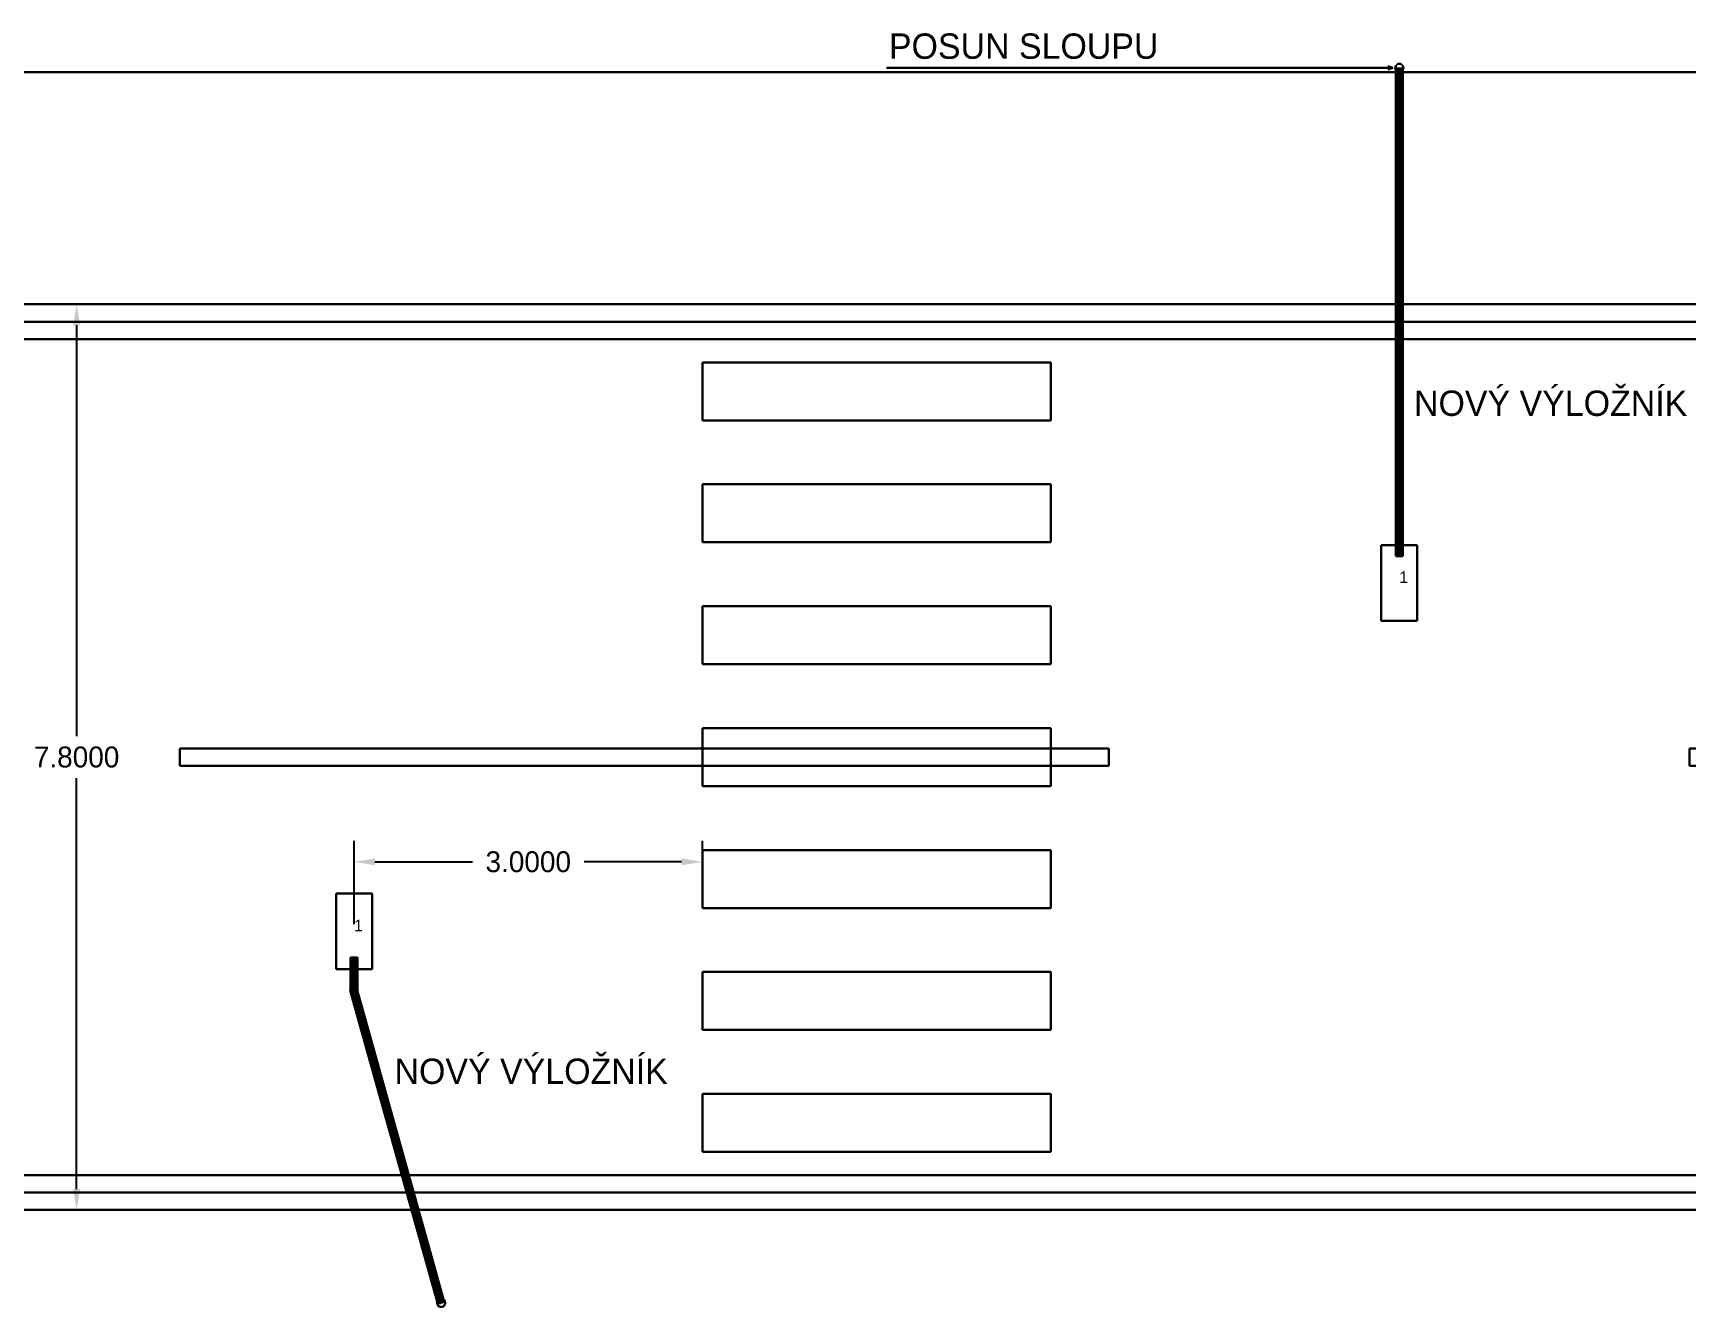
# Model space of a CAD drawing. Extents: x 0 to 100, y 0 to 50.
# Drawn here: x 42.74 to 56.98, y 20.27 to 31.24 of the extents above; entities that cross this region are included whole.
import ezdxf

# ---------------------------------------------------------------- set-up
doc = ezdxf.new("R2010")
doc.units = 0
doc.header["$MEASUREMENT"] = 0
for name, color, linetype in [('DLXFURN', 7, 'Continuous'), ('DLXLUM', 7, 'Continuous'), ('DLXLUMEX', 7, 'Continuous'), ('DLXSCENE', 7, 'Continuous'), ('kóty', 3, 'Continuous')]:
    doc.layers.add(name, color=color, linetype=linetype)
doc.dimstyles.get("Standard").update_dxf_attribs({"dimtxt": 0.18, "dimasz": 0.18, "dimexe": 0.18, "dimexo": 0.0625, "dimgap": 0.09, "dimtad": 0, "dimtih": 1, "dimtoh": 1, "dimdec": 4, "dimzin": 0, "dimdsep": 46, "dimtxsty": 'Standard', "dimcen": 0.09, "dimadec": 0, "dimazin": 0, "dimtfac": 1, "dimtdec": 4, "dimtofl": 0, "dimtmove": 0, "dimatfit": 3, "dimfxl": 1, "dimtolj": 1, "dimtzin": 0, "dimarcsym": 0})

msp = doc.modelspace()

# ---------------------------------------------------------------- texts
at = {"layer": 'kóty', "linetype": 'ByBlock'}
for s, p in [('POSUN SLOUPU', (50.10554, 31.01405)), ('NOVÝ VÝLOŽNÍK', (54.6267, 27.93867)), ('NOVÝ VÝLOŽNÍK', (45.84854, 22.18543))]:
    msp.add_text(s, height=0.2183924, dxfattribs=at).set_placement(p)

# ---------------------------------------------------------------- blocks, each defined once
blk = doc.blocks.new('*U0')
for p, q in [((0.155, 0.325), (-0.155, 0.325)), ((-0.155, 0.325), (-0.155, -0.325)), ((-0.155, 0.325), (-0.155, -0.325)), ((-0.155, -0.325), (-0.155, 0.325)), ((-0.155, 0.325), (-0.155, 0.325)), ((0.155, 0.325), (-0.155, 0.325)), ((-0.155, 0.325), (-0.155, 0.325)), ((-0.155, 0.325), (0.155, 0.325)), ((-0.155, -0.325), (-0.155, 0.325)), ((-0.155, 0.325), (0.155, 0.325)), ((0.155, -0.325), (0.155, 0.325)), ((0.155, 0.325), (0.155, 0.325)), ((0.155, -0.325), (0.155, 0.325)), ((0.155, 0.325), (0.155, 0.325)), ((0.155, 0.325), (0.155, -0.325)), ((0.155, 0.325), (0.155, -0.325)), ((-0.155, -0.325), (0.155, -0.325)), ((-0.155, -0.325), (-0.155, -0.325)), ((-0.155, -0.325), (0.155, -0.325)), ((0.155, -0.325), (-0.155, -0.325)), ((-0.155, -0.325), (-0.155, -0.325)), ((0.155, -0.325), (-0.155, -0.325)), ((0.155, -0.325), (0.155, -0.325)), ((0.155, -0.325), (0.155, -0.325))]:
    blk.add_line(p, q)
at = {"layer": 'DLXLUMEX', "color": 0}
blk.add_text('1', height=0.1, dxfattribs=at).set_placement((0, 0))
blk = doc.blocks.new('*U11')
for p, q in [((0.155, 0.325), (-0.155, 0.325)), ((-0.155, 0.325), (-0.155, -0.325)), ((-0.155, 0.325), (-0.155, -0.325)), ((-0.155, -0.325), (-0.155, 0.325)), ((-0.155, 0.325), (-0.155, 0.325)), ((0.155, 0.325), (-0.155, 0.325)), ((-0.155, 0.325), (-0.155, 0.325)), ((-0.155, 0.325), (0.155, 0.325)), ((-0.155, -0.325), (-0.155, 0.325)), ((-0.155, 0.325), (0.155, 0.325)), ((0.155, -0.325), (0.155, 0.325)), ((0.155, -0.325), (0.155, 0.325)), ((0.155, 0.325), (0.155, 0.325)), ((0.155, 0.325), (0.155, -0.325)), ((0.155, 0.325), (0.155, 0.325)), ((0.155, 0.325), (0.155, -0.325)), ((-0.155, -0.325), (0.155, -0.325)), ((-0.155, -0.325), (0.155, -0.325)), ((0.155, -0.325), (-0.155, -0.325)), ((-0.155, -0.325), (-0.155, -0.325)), ((-0.155, -0.325), (-0.155, -0.325)), ((0.155, -0.325), (-0.155, -0.325)), ((0.155, -0.325), (0.155, -0.325)), ((0.155, -0.325), (0.155, -0.325))]:
    blk.add_line(p, q)
at = {"layer": 'DLXLUMEX', "color": 0}
blk.add_text('1', height=0.1, dxfattribs=at).set_placement((0, 0))
blk = doc.blocks.new('*U22')
for p, q in [((1.5, 0.25), (-1.5, 0.25)), ((-1.5, 0.25), (-1.5, -0.25)), ((-1.5, 0.25), (-1.5, -0.25)), ((-1.5, -0.25), (-1.5, 0.25)), ((-1.5, 0.25), (-1.5, 0.25)), ((1.5, 0.25), (-1.5, 0.25)), ((-1.5, 0.25), (-1.5, 0.25)), ((-1.5, 0.25), (1.5, 0.25)), ((1.5, -0.25), (1.5, 0.25)), ((1.5, 0.25), (1.5, 0.25)), ((1.5, -0.25), (1.5, 0.25)), ((1.5, 0.25), (1.5, 0.25)), ((1.5, 0.25), (1.5, -0.25)), ((-1.5, -0.25), (1.5, -0.25)), ((-1.5, -0.25), (-1.5, -0.25)), ((-1.5, -0.25), (1.5, -0.25)), ((1.5, -0.25), (-1.5, -0.25)), ((-1.5, -0.25), (-1.5, -0.25)), ((1.5, -0.25), (1.5, -0.25)), ((1.5, -0.25), (1.5, -0.25))]:
    blk.add_line(p, q)
blk = doc.blocks.new('*U33')
for p, q in [((1.5, 0.25), (-1.5, 0.25)), ((-1.5, 0.25), (-1.5, -0.25)), ((-1.5, 0.25), (-1.5, -0.25)), ((-1.5, -0.25), (-1.5, 0.25)), ((-1.5, 0.25), (-1.5, 0.25)), ((1.5, 0.25), (-1.5, 0.25)), ((-1.5, 0.25), (-1.5, 0.25)), ((-1.5, 0.25), (1.5, 0.25)), ((1.5, -0.25), (1.5, 0.25)), ((1.5, 0.25), (1.5, 0.25)), ((1.5, -0.25), (1.5, 0.25)), ((1.5, 0.25), (1.5, 0.25)), ((1.5, 0.25), (1.5, -0.25)), ((-1.5, -0.25), (1.5, -0.25)), ((-1.5, -0.25), (-1.5, -0.25)), ((-1.5, -0.25), (1.5, -0.25)), ((1.5, -0.25), (-1.5, -0.25)), ((-1.5, -0.25), (-1.5, -0.25)), ((1.5, -0.25), (1.5, -0.25)), ((1.5, -0.25), (1.5, -0.25))]:
    blk.add_line(p, q)
blk = doc.blocks.new('*U44')
for p, q in [((1.5, 0.25), (-1.5, 0.25)), ((-1.5, 0.25), (-1.5, -0.25)), ((-1.5, 0.25), (-1.5, -0.25)), ((-1.5, -0.25), (-1.5, 0.25)), ((-1.5, 0.25), (-1.5, 0.25)), ((1.5, 0.25), (-1.5, 0.25)), ((-1.5, 0.25), (-1.5, 0.25)), ((-1.5, 0.25), (1.5, 0.25)), ((1.5, -0.25), (1.5, 0.25)), ((1.5, 0.25), (1.5, 0.25)), ((1.5, -0.25), (1.5, 0.25)), ((1.5, 0.25), (1.5, 0.25)), ((1.5, 0.25), (1.5, -0.25)), ((-1.5, -0.25), (1.5, -0.25)), ((-1.5, -0.25), (-1.5, -0.25)), ((-1.5, -0.25), (1.5, -0.25)), ((1.5, -0.25), (-1.5, -0.25)), ((-1.5, -0.25), (-1.5, -0.25)), ((1.5, -0.25), (1.5, -0.25)), ((1.5, -0.25), (1.5, -0.25))]:
    blk.add_line(p, q)
blk = doc.blocks.new('*U54')
for p, q in [((1.5, 0.25), (-1.5, 0.25)), ((-1.5, 0.25), (-1.5, -0.25)), ((-1.5, 0.25), (-1.5, 0.075)), ((-1.5, 0.25), (-1.5, 0.25)), ((-1.5, -0.25), (-1.5, 0.25)), ((1.5, 0.25), (-1.5, 0.25)), ((-1.5, 0.25), (-1.5, 0.25)), ((-1.5, 0.25), (1.5, 0.25)), ((1.5, -0.25), (1.5, 0.25)), ((1.5, 0.25), (1.5, 0.25)), ((1.5, 0.25), (1.5, 0.25)), ((1.5, 0.075), (1.5, 0.25)), ((1.5, 0.25), (1.5, -0.25)), ((-1.5, 0.075), (-1.5, -0.075)), ((1.5, -0.075), (1.5, 0.075)), ((-1.5, -0.075), (-1.5, -0.25)), ((1.5, -0.25), (1.5, -0.075)), ((-1.5, -0.25), (1.5, -0.25)), ((-1.5, -0.25), (-1.5, -0.25)), ((-1.5, -0.25), (1.5, -0.25)), ((1.5, -0.25), (-1.5, -0.25)), ((-1.5, -0.25), (-1.5, -0.25)), ((1.5, -0.25), (1.5, -0.25)), ((1.5, -0.25), (1.5, -0.25))]:
    blk.add_line(p, q)
blk = doc.blocks.new('*U55')
for p, q in [((1.5, 0.25), (-1.5, 0.25)), ((-1.5, 0.25), (-1.5, -0.25)), ((-1.5, 0.25), (-1.5, -0.25)), ((-1.5, -0.25), (-1.5, 0.25)), ((-1.5, 0.25), (-1.5, 0.25)), ((1.5, 0.25), (-1.5, 0.25)), ((-1.5, 0.25), (-1.5, 0.25)), ((-1.5, 0.25), (1.5, 0.25)), ((1.5, -0.25), (1.5, 0.25)), ((1.5, 0.25), (1.5, 0.25)), ((1.5, -0.25), (1.5, 0.25)), ((1.5, 0.25), (1.5, 0.25)), ((1.5, 0.25), (1.5, -0.25)), ((-1.5, -0.25), (1.5, -0.25)), ((-1.5, -0.25), (-1.5, -0.25)), ((-1.5, -0.25), (1.5, -0.25)), ((1.5, -0.25), (-1.5, -0.25)), ((-1.5, -0.25), (-1.5, -0.25)), ((1.5, -0.25), (1.5, -0.25)), ((1.5, -0.25), (1.5, -0.25))]:
    blk.add_line(p, q)
blk = doc.blocks.new('*U56')
for p, q in [((1.5, 0.25), (-1.5, 0.25)), ((-1.5, 0.25), (-1.5, -0.25)), ((-1.5, 0.25), (-1.5, -0.25)), ((-1.5, -0.25), (-1.5, 0.25)), ((-1.5, 0.25), (-1.5, 0.25)), ((1.5, 0.25), (-1.5, 0.25)), ((-1.5, 0.25), (-1.5, 0.25)), ((-1.5, 0.25), (1.5, 0.25)), ((1.5, -0.25), (1.5, 0.25)), ((1.5, 0.25), (1.5, 0.25)), ((1.5, -0.25), (1.5, 0.25)), ((1.5, 0.25), (1.5, 0.25)), ((1.5, 0.25), (1.5, -0.25)), ((-1.5, -0.25), (1.5, -0.25)), ((-1.5, -0.25), (-1.5, -0.25)), ((-1.5, -0.25), (1.5, -0.25)), ((1.5, -0.25), (-1.5, -0.25)), ((-1.5, -0.25), (-1.5, -0.25)), ((1.5, -0.25), (1.5, -0.25)), ((1.5, -0.25), (1.5, -0.25))]:
    blk.add_line(p, q)
blk = doc.blocks.new('*U57')
for p, q in [((1.5, 0.25), (-1.5, 0.25)), ((-1.5, 0.25), (-1.5, -0.25)), ((-1.5, 0.25), (-1.5, -0.25)), ((-1.5, -0.25), (-1.5, 0.25)), ((-1.5, 0.25), (-1.5, 0.25)), ((1.5, 0.25), (-1.5, 0.25)), ((-1.5, 0.25), (-1.5, 0.25)), ((-1.5, 0.25), (1.5, 0.25)), ((1.5, -0.25), (1.5, 0.25)), ((1.5, 0.25), (1.5, 0.25)), ((1.5, -0.25), (1.5, 0.25)), ((1.5, 0.25), (1.5, 0.25)), ((1.5, 0.25), (1.5, -0.25)), ((-1.5, -0.25), (1.5, -0.25)), ((-1.5, -0.25), (-1.5, -0.25)), ((-1.5, -0.25), (1.5, -0.25)), ((1.5, -0.25), (-1.5, -0.25)), ((-1.5, -0.25), (-1.5, -0.25)), ((1.5, -0.25), (1.5, -0.25)), ((1.5, -0.25), (1.5, -0.25))]:
    blk.add_line(p, q)
blk = doc.blocks.new('*U1')
for p, q in [((-0.034, 0.009), (-0.035, 0)), ((-0.034, 0.009), (-0.035, 0)), ((-0.035, 0), (-0.034, 0.009)), ((-0.035, 0), (-0.034, -0.009)), ((-0.035, 0), (-0.034, -0.009)), ((-0.034, -0.009), (-0.035, 0)), ((-0.035, 0), (-0.035, 0)), ((-0.035, 0), (-0.035, 0)), ((-0.03, 0.018), (-0.034, 0.009)), ((-0.03, 0.018), (-0.034, 0.009)), ((-0.034, 0.009), (-0.03, 0.018)), ((-0.034, 0.009), (-0.034, 0.009)), ((-0.034, 0.009), (-0.034, 0.009)), ((-0.025, 0.025), (-0.03, 0.018)), ((-0.025, 0.025), (-0.03, 0.018)), ((-0.03, 0.018), (-0.025, 0.025)), ((-0.03, 0.018), (-0.03, 0.018)), ((-0.03, 0.018), (-0.03, 0.018)), ((-0.018, 0.03), (-0.025, 0.025)), ((-0.018, 0.03), (-0.025, 0.025)), ((-0.025, 0.025), (-0.018, 0.03)), ((-0.025, 0.025), (-0.025, 0.025)), ((-0.025, 0.025), (-0.025, 0.025)), ((-0.009, 0.034), (-0.018, 0.03)), ((-0.009, 0.034), (-0.018, 0.03)), ((-0.018, 0.03), (-0.009, 0.034)), ((-0.018, 0.03), (-0.018, 0.03)), ((-0.018, 0.03), (-0.018, 0.03)), ((0, 0.035), (-0.009, 0.034)), ((0, 0.035), (-0.009, 0.034)), ((-0.009, 0.034), (0, 0.035)), ((-0.009, 0.034), (-0.009, 0.034)), ((-0.009, 0.034), (-0.009, 0.034)), ((0.009, 0.034), (0, 0.035)), ((0, 0.035), (0, 0.035)), ((0.009, 0.034), (0, 0.035)), ((0, 0.035), (0, 0.035)), ((0, 0.035), (0.009, 0.034)), ((0.018, 0.03), (0.009, 0.034)), ((0.009, 0.034), (0.009, 0.034)), ((0.018, 0.03), (0.009, 0.034)), ((0.009, 0.034), (0.009, 0.034)), ((0.009, 0.034), (0.018, 0.03)), ((0.025, 0.025), (0.018, 0.03)), ((0.018, 0.03), (0.018, 0.03)), ((0.025, 0.025), (0.018, 0.03)), ((0.018, 0.03), (0.018, 0.03)), ((0.018, 0.03), (0.025, 0.025)), ((0.03, 0.018), (0.025, 0.025)), ((0.025, 0.025), (0.025, 0.025)), ((0.03, 0.018), (0.025, 0.025)), ((0.025, 0.025), (0.025, 0.025)), ((0.025, 0.025), (0.03, 0.018)), ((0.034, 0.009), (0.03, 0.018)), ((0.03, 0.018), (0.03, 0.018)), ((0.034, 0.009), (0.03, 0.018)), ((0.03, 0.018), (0.03, 0.018)), ((0.03, 0.018), (0.034, 0.009)), ((0.035, 0), (0.034, 0.009)), ((0.034, 0.009), (0.034, 0.009)), ((0.035, 0), (0.034, 0.009)), ((0.034, 0.009), (0.034, 0.009)), ((0.034, 0.009), (0.035, 0)), ((0.034, -0.009), (0.035, 0)), ((0.035, 0), (0.034, -0.009)), ((0.034, -0.009), (0.035, 0)), ((0.035, 0), (0.035, 0)), ((0.035, 0), (0.035, 0)), ((-0.034, -0.009), (-0.03, -0.018)), ((-0.034, -0.009), (-0.03, -0.018)), ((-0.03, -0.018), (-0.034, -0.009)), ((-0.034, -0.009), (-0.034, -0.009)), ((-0.034, -0.009), (-0.034, -0.009)), ((-0.03, -0.018), (-0.025, -0.025)), ((-0.03, -0.018), (-0.025, -0.025)), ((-0.025, -0.025), (-0.03, -0.018)), ((-0.03, -0.018), (-0.03, -0.018)), ((-0.03, -0.018), (-0.03, -0.018)), ((-0.025, -0.025), (-0.018, -0.03)), ((-0.025, -0.025), (-0.018, -0.03)), ((-0.018, -0.03), (-0.025, -0.025)), ((-0.025, -0.025), (-0.025, -0.025)), ((-0.025, -0.025), (-0.025, -0.025)), ((-0.018, -0.03), (-0.009, -0.034)), ((-0.018, -0.03), (-0.009, -0.034)), ((-0.009, -0.034), (-0.018, -0.03)), ((-0.018, -0.03), (-0.018, -0.03)), ((-0.018, -0.03), (-0.018, -0.03)), ((-0.009, -0.034), (0, -0.035)), ((-0.009, -0.034), (0, -0.035)), ((0, -0.035), (-0.009, -0.034)), ((-0.009, -0.034), (-0.009, -0.034)), ((-0.009, -0.034), (-0.009, -0.034)), ((0, -0.035), (0.009, -0.034)), ((0, -0.035), (0.009, -0.034)), ((0.009, -0.034), (0, -0.035)), ((0, -0.035), (0, -0.035)), ((0, -0.035), (0, -0.035)), ((0.009, -0.034), (0.018, -0.03)), ((0.009, -0.034), (0.018, -0.03)), ((0.018, -0.03), (0.009, -0.034)), ((0.009, -0.034), (0.009, -0.034)), ((0.009, -0.034), (0.009, -0.034)), ((0.018, -0.03), (0.025, -0.025)), ((0.018, -0.03), (0.025, -0.025)), ((0.025, -0.025), (0.018, -0.03)), ((0.018, -0.03), (0.018, -0.03)), ((0.018, -0.03), (0.018, -0.03)), ((0.025, -0.025), (0.03, -0.018)), ((0.025, -0.025), (0.03, -0.018)), ((0.03, -0.018), (0.025, -0.025)), ((0.025, -0.025), (0.025, -0.025)), ((0.025, -0.025), (0.025, -0.025)), ((0.03, -0.018), (0.034, -0.009)), ((0.03, -0.018), (0.034, -0.009)), ((0.034, -0.009), (0.03, -0.018)), ((0.03, -0.018), (0.03, -0.018)), ((0.03, -0.018), (0.03, -0.018)), ((0.034, -0.009), (0.034, -0.009)), ((0.034, -0.009), (0.034, -0.009))]:
    blk.add_line(p, q)
blk = doc.blocks.new('*U2')
for p, q in [((-0.034, 0.009), (-0.035, 0)), ((-0.034, 0.009), (-0.035, 0)), ((-0.035, 0), (-0.034, 0.009)), ((-0.035, 0), (-0.034, -0.009)), ((-0.035, 0), (-0.035, 0)), ((-0.035, 0), (-0.034, -0.009)), ((-0.034, -0.009), (-0.035, 0)), ((-0.035, 0), (-0.035, 0)), ((-0.03, 0.018), (-0.034, 0.009)), ((-0.03, 0.018), (-0.034, 0.009)), ((-0.034, 0.009), (-0.03, 0.018)), ((-0.034, 0.009), (-0.034, 0.009)), ((-0.034, 0.009), (-0.034, 0.009)), ((-0.025, 0.025), (-0.03, 0.018)), ((-0.025, 0.025), (-0.03, 0.018)), ((-0.03, 0.018), (-0.025, 0.025)), ((-0.03, 0.018), (-0.03, 0.018)), ((-0.03, 0.018), (-0.03, 0.018)), ((-0.018, 0.03), (-0.025, 0.025)), ((-0.018, 0.03), (-0.025, 0.025)), ((-0.025, 0.025), (-0.018, 0.03)), ((-0.025, 0.025), (-0.025, 0.025)), ((-0.025, 0.025), (-0.025, 0.025)), ((-0.009, 0.034), (-0.018, 0.03)), ((-0.009, 0.034), (-0.018, 0.03)), ((-0.018, 0.03), (-0.009, 0.034)), ((-0.018, 0.03), (-0.018, 0.03)), ((-0.018, 0.03), (-0.018, 0.03)), ((0, 0.035), (-0.009, 0.034)), ((0, 0.035), (-0.009, 0.034)), ((-0.009, 0.034), (0, 0.035)), ((-0.009, 0.034), (-0.009, 0.034)), ((-0.009, 0.034), (-0.009, 0.034)), ((0.009, 0.034), (0, 0.035)), ((0, 0.035), (0, 0.035)), ((0.009, 0.034), (0, 0.035)), ((0, 0.035), (0, 0.035)), ((0, 0.035), (0.009, 0.034)), ((0.018, 0.03), (0.009, 0.034)), ((0.009, 0.034), (0.009, 0.034)), ((0.018, 0.03), (0.009, 0.034)), ((0.009, 0.034), (0.009, 0.034)), ((0.009, 0.034), (0.018, 0.03)), ((0.025, 0.025), (0.018, 0.03)), ((0.018, 0.03), (0.018, 0.03)), ((0.025, 0.025), (0.018, 0.03)), ((0.018, 0.03), (0.018, 0.03)), ((0.018, 0.03), (0.025, 0.025)), ((0.03, 0.018), (0.025, 0.025)), ((0.025, 0.025), (0.025, 0.025)), ((0.03, 0.018), (0.025, 0.025)), ((0.025, 0.025), (0.025, 0.025)), ((0.025, 0.025), (0.03, 0.018)), ((0.034, 0.009), (0.03, 0.018)), ((0.03, 0.018), (0.03, 0.018)), ((0.034, 0.009), (0.03, 0.018)), ((0.03, 0.018), (0.03, 0.018)), ((0.03, 0.018), (0.034, 0.009)), ((0.035, 0), (0.034, 0.009)), ((0.034, 0.009), (0.034, 0.009)), ((0.035, 0), (0.034, 0.009)), ((0.034, 0.009), (0.034, 0.009)), ((0.034, 0.009), (0.035, 0)), ((0.034, -0.009), (0.035, 0)), ((0.034, -0.009), (0.035, 0)), ((0.035, 0), (0.034, -0.009)), ((0.035, 0), (0.035, 0)), ((0.035, 0), (0.035, 0)), ((-0.034, -0.009), (-0.03, -0.018)), ((-0.034, -0.009), (-0.034, -0.009)), ((-0.034, -0.009), (-0.03, -0.018)), ((-0.03, -0.018), (-0.034, -0.009)), ((-0.034, -0.009), (-0.034, -0.009)), ((-0.03, -0.018), (-0.025, -0.025)), ((-0.03, -0.018), (-0.03, -0.018)), ((-0.03, -0.018), (-0.025, -0.025)), ((-0.025, -0.025), (-0.03, -0.018)), ((-0.03, -0.018), (-0.03, -0.018)), ((-0.025, -0.025), (-0.018, -0.03)), ((-0.025, -0.025), (-0.025, -0.025)), ((-0.025, -0.025), (-0.018, -0.03)), ((-0.018, -0.03), (-0.025, -0.025)), ((-0.025, -0.025), (-0.025, -0.025)), ((-0.018, -0.03), (-0.009, -0.034)), ((-0.018, -0.03), (-0.009, -0.034)), ((-0.009, -0.034), (-0.018, -0.03)), ((-0.018, -0.03), (-0.018, -0.03)), ((-0.018, -0.03), (-0.018, -0.03)), ((-0.009, -0.034), (0, -0.035)), ((-0.009, -0.034), (0, -0.035)), ((0, -0.035), (-0.009, -0.034)), ((-0.009, -0.034), (-0.009, -0.034)), ((-0.009, -0.034), (-0.009, -0.034)), ((0, -0.035), (0.009, -0.034)), ((0, -0.035), (0.009, -0.034)), ((0.009, -0.034), (0, -0.035)), ((0, -0.035), (0, -0.035)), ((0, -0.035), (0, -0.035)), ((0.009, -0.034), (0.018, -0.03)), ((0.009, -0.034), (0.018, -0.03)), ((0.018, -0.03), (0.009, -0.034)), ((0.009, -0.034), (0.009, -0.034)), ((0.009, -0.034), (0.009, -0.034)), ((0.018, -0.03), (0.025, -0.025)), ((0.018, -0.03), (0.025, -0.025)), ((0.025, -0.025), (0.018, -0.03)), ((0.018, -0.03), (0.018, -0.03)), ((0.018, -0.03), (0.018, -0.03)), ((0.025, -0.025), (0.03, -0.018)), ((0.025, -0.025), (0.03, -0.018)), ((0.03, -0.018), (0.025, -0.025)), ((0.025, -0.025), (0.025, -0.025)), ((0.025, -0.025), (0.025, -0.025)), ((0.03, -0.018), (0.034, -0.009)), ((0.03, -0.018), (0.034, -0.009)), ((0.034, -0.009), (0.03, -0.018)), ((0.03, -0.018), (0.03, -0.018)), ((0.03, -0.018), (0.03, -0.018)), ((0.034, -0.009), (0.034, -0.009)), ((0.034, -0.009), (0.034, -0.009))]:
    blk.add_line(p, q)
blk = doc.blocks.new('*U3')
for p, q in [((-0.404, 1.341), (-0.405, 1.34)), ((-0.405, 1.34), (-0.404, 1.341)), ((-0.405, 1.34), (-0.404, 1.341)), ((-0.404, 1.341), (-0.405, 1.34)), ((0.348, -1.356), (-0.405, 1.34)), ((-0.405, 1.34), (0.348, -1.356)), ((-0.402, 1.341), (-0.404, 1.341)), ((-0.404, 1.341), (-0.402, 1.341)), ((-0.404, 1.341), (-0.402, 1.341)), ((0.349, -1.356), (-0.404, 1.341)), ((-0.404, 1.341), (0.349, -1.356)), ((0.349, -1.356), (-0.404, 1.341)), ((-0.402, 1.341), (-0.404, 1.341)), ((-0.404, 1.341), (0.349, -1.356)), ((-0.397, 1.343), (-0.402, 1.341)), ((-0.402, 1.341), (-0.397, 1.343)), ((-0.402, 1.341), (-0.397, 1.343)), ((-0.397, 1.343), (-0.402, 1.341)), ((0.351, -1.355), (-0.402, 1.341)), ((-0.402, 1.341), (0.351, -1.355)), ((0.351, -1.355), (-0.402, 1.341)), ((-0.402, 1.341), (0.351, -1.355)), ((-0.391, 1.344), (-0.397, 1.343)), ((-0.397, 1.343), (-0.391, 1.344)), ((-0.397, 1.343), (-0.391, 1.344)), ((-0.391, 1.344), (-0.397, 1.343)), ((0.356, -1.354), (-0.397, 1.343)), ((-0.397, 1.343), (0.356, -1.354)), ((0.356, -1.354), (-0.397, 1.343)), ((-0.397, 1.343), (0.356, -1.354)), ((-0.384, 1.346), (-0.391, 1.344)), ((-0.391, 1.344), (-0.384, 1.346)), ((-0.391, 1.344), (-0.384, 1.346)), ((-0.384, 1.346), (-0.391, 1.344)), ((0.362, -1.352), (-0.391, 1.344)), ((-0.391, 1.344), (0.362, -1.352)), ((0.362, -1.352), (-0.391, 1.344)), ((-0.391, 1.344), (0.362, -1.352)), ((-0.376, 1.348), (-0.384, 1.346)), ((-0.384, 1.346), (-0.376, 1.348)), ((-0.384, 1.346), (-0.376, 1.348)), ((-0.376, 1.348), (-0.384, 1.346)), ((0.369, -1.351), (-0.384, 1.346)), ((-0.384, 1.346), (0.369, -1.351)), ((0.369, -1.351), (-0.384, 1.346)), ((-0.384, 1.346), (0.369, -1.351)), ((-0.369, 1.351), (-0.376, 1.348)), ((-0.376, 1.348), (-0.369, 1.351)), ((-0.376, 1.348), (-0.369, 1.351)), ((-0.369, 1.351), (-0.376, 1.348)), ((0.376, -1.348), (-0.376, 1.348)), ((-0.376, 1.348), (0.376, -1.348)), ((0.376, -1.348), (-0.376, 1.348)), ((-0.376, 1.348), (0.376, -1.348)), ((-0.369, 1.351), (-0.362, 1.352)), ((-0.362, 1.352), (-0.369, 1.351)), ((-0.369, 1.351), (-0.362, 1.352)), ((-0.362, 1.352), (-0.369, 1.351)), ((0.384, -1.346), (-0.369, 1.351)), ((-0.369, 1.351), (0.384, -1.346)), ((0.384, -1.346), (-0.369, 1.351)), ((-0.369, 1.351), (0.384, -1.346)), ((-0.362, 1.352), (-0.356, 1.354)), ((-0.356, 1.354), (-0.362, 1.352)), ((-0.362, 1.352), (-0.356, 1.354)), ((-0.356, 1.354), (-0.362, 1.352)), ((0.391, -1.344), (-0.362, 1.352)), ((-0.362, 1.352), (0.391, -1.344)), ((0.391, -1.344), (-0.362, 1.352)), ((-0.362, 1.352), (0.391, -1.344)), ((-0.356, 1.354), (-0.351, 1.355)), ((-0.351, 1.355), (-0.356, 1.354)), ((-0.356, 1.354), (-0.351, 1.355)), ((-0.351, 1.355), (-0.356, 1.354)), ((0.397, -1.343), (-0.356, 1.354)), ((-0.356, 1.354), (0.397, -1.343)), ((0.397, -1.343), (-0.356, 1.354)), ((-0.356, 1.354), (0.397, -1.343)), ((-0.351, 1.355), (-0.349, 1.356)), ((-0.349, 1.356), (-0.351, 1.355)), ((-0.351, 1.355), (-0.349, 1.356)), ((-0.349, 1.356), (-0.351, 1.355)), ((0.402, -1.341), (-0.351, 1.355)), ((-0.351, 1.355), (0.402, -1.341)), ((0.402, -1.341), (-0.351, 1.355)), ((-0.351, 1.355), (0.402, -1.341)), ((-0.348, 1.356), (-0.349, 1.356)), ((-0.349, 1.356), (-0.348, 1.356)), ((0.404, -1.341), (-0.349, 1.356)), ((-0.349, 1.356), (-0.348, 1.356)), ((-0.349, 1.356), (0.404, -1.341)), ((0.404, -1.341), (-0.349, 1.356)), ((-0.348, 1.356), (-0.349, 1.356)), ((-0.349, 1.356), (0.404, -1.341)), ((-0.348, 1.356), (0.405, -1.34)), ((0.405, -1.34), (-0.348, 1.356)), ((0.348, -1.356), (0.349, -1.356)), ((0.349, -1.356), (0.348, -1.356)), ((0.349, -1.356), (0.348, -1.356)), ((0.348, -1.356), (0.349, -1.356)), ((0.351, -1.355), (0.349, -1.356)), ((0.349, -1.356), (0.351, -1.355)), ((0.351, -1.355), (0.349, -1.356)), ((0.349, -1.356), (0.351, -1.355)), ((0.356, -1.354), (0.351, -1.355)), ((0.351, -1.355), (0.356, -1.354)), ((0.356, -1.354), (0.351, -1.355)), ((0.351, -1.355), (0.356, -1.354)), ((0.362, -1.352), (0.356, -1.354)), ((0.356, -1.354), (0.362, -1.352)), ((0.362, -1.352), (0.356, -1.354)), ((0.356, -1.354), (0.362, -1.352)), ((0.369, -1.351), (0.362, -1.352)), ((0.362, -1.352), (0.369, -1.351)), ((0.369, -1.351), (0.362, -1.352)), ((0.362, -1.352), (0.369, -1.351)), ((0.376, -1.348), (0.369, -1.351)), ((0.369, -1.351), (0.376, -1.348)), ((0.376, -1.348), (0.369, -1.351)), ((0.369, -1.351), (0.376, -1.348)), ((0.384, -1.346), (0.376, -1.348)), ((0.376, -1.348), (0.384, -1.346)), ((0.384, -1.346), (0.376, -1.348)), ((0.376, -1.348), (0.384, -1.346)), ((0.391, -1.344), (0.384, -1.346)), ((0.384, -1.346), (0.391, -1.344)), ((0.391, -1.344), (0.384, -1.346)), ((0.384, -1.346), (0.391, -1.344)), ((0.397, -1.343), (0.391, -1.344)), ((0.391, -1.344), (0.397, -1.343)), ((0.397, -1.343), (0.391, -1.344)), ((0.391, -1.344), (0.397, -1.343)), ((0.402, -1.341), (0.397, -1.343)), ((0.397, -1.343), (0.402, -1.341)), ((0.402, -1.341), (0.397, -1.343)), ((0.397, -1.343), (0.402, -1.341)), ((0.402, -1.341), (0.404, -1.341)), ((0.404, -1.341), (0.402, -1.341)), ((0.404, -1.341), (0.402, -1.341)), ((0.402, -1.341), (0.404, -1.341)), ((0.405, -1.34), (0.404, -1.341)), ((0.404, -1.341), (0.405, -1.34)), ((0.405, -1.34), (0.404, -1.341)), ((0.404, -1.341), (0.405, -1.34))]:
    blk.add_line(p, q)
blk = doc.blocks.new('*U4')
for p, q in [((-0.029, 0.15), (-0.03, 0.15)), ((-0.03, 0.15), (-0.029, 0.15)), ((-0.03, -0.15), (-0.03, 0.15)), ((-0.03, 0.15), (-0.029, 0.15)), ((-0.029, 0.15), (-0.03, 0.15)), ((-0.03, 0.15), (-0.03, -0.15)), ((-0.026, 0.15), (-0.029, 0.15)), ((-0.029, 0.15), (-0.026, 0.15)), ((-0.029, -0.15), (-0.029, 0.15)), ((-0.029, 0.15), (-0.026, 0.15)), ((-0.029, 0.15), (-0.029, -0.15)), ((-0.029, -0.15), (-0.029, 0.15)), ((-0.026, 0.15), (-0.029, 0.15)), ((-0.029, 0.15), (-0.029, -0.15)), ((-0.021, 0.15), (-0.026, 0.15)), ((-0.026, 0.15), (-0.021, 0.15)), ((-0.026, -0.15), (-0.026, 0.15)), ((-0.026, 0.15), (-0.021, 0.15)), ((-0.026, 0.15), (-0.026, -0.15)), ((-0.026, -0.15), (-0.026, 0.15)), ((-0.021, 0.15), (-0.026, 0.15)), ((-0.026, 0.15), (-0.026, -0.15)), ((-0.015, 0.15), (-0.021, 0.15)), ((-0.021, 0.15), (-0.015, 0.15)), ((-0.021, -0.15), (-0.021, 0.15)), ((-0.021, 0.15), (-0.015, 0.15)), ((-0.021, 0.15), (-0.021, -0.15)), ((-0.021, -0.15), (-0.021, 0.15)), ((-0.015, 0.15), (-0.021, 0.15)), ((-0.021, 0.15), (-0.021, -0.15)), ((-0.008, 0.15), (-0.015, 0.15)), ((-0.015, 0.15), (-0.008, 0.15)), ((-0.015, -0.15), (-0.015, 0.15)), ((-0.015, 0.15), (-0.008, 0.15)), ((-0.015, 0.15), (-0.015, -0.15)), ((-0.015, -0.15), (-0.015, 0.15)), ((-0.008, 0.15), (-0.015, 0.15)), ((-0.015, 0.15), (-0.015, -0.15)), ((0, 0.15), (-0.008, 0.15)), ((-0.008, 0.15), (0, 0.15)), ((-0.008, -0.15), (-0.008, 0.15)), ((-0.008, 0.15), (0, 0.15)), ((-0.008, 0.15), (-0.008, -0.15)), ((-0.008, -0.15), (-0.008, 0.15)), ((0, 0.15), (-0.008, 0.15)), ((-0.008, 0.15), (-0.008, -0.15)), ((0.008, 0.15), (0, 0.15)), ((0, 0.15), (0.008, 0.15)), ((0, -0.15), (0, 0.15)), ((0, 0.15), (0.008, 0.15)), ((0, 0.15), (0, -0.15)), ((0, -0.15), (0, 0.15)), ((0.008, 0.15), (0, 0.15)), ((0, 0.15), (0, -0.15)), ((0.008, 0.15), (0.015, 0.15)), ((0.015, 0.15), (0.008, 0.15)), ((0.008, -0.15), (0.008, 0.15)), ((0.008, 0.15), (0.015, 0.15)), ((0.008, 0.15), (0.008, -0.15)), ((0.008, -0.15), (0.008, 0.15)), ((0.015, 0.15), (0.008, 0.15)), ((0.008, 0.15), (0.008, -0.15)), ((0.015, 0.15), (0.021, 0.15)), ((0.021, 0.15), (0.015, 0.15)), ((0.015, -0.15), (0.015, 0.15)), ((0.015, 0.15), (0.021, 0.15)), ((0.015, 0.15), (0.015, -0.15)), ((0.015, -0.15), (0.015, 0.15)), ((0.021, 0.15), (0.015, 0.15)), ((0.015, 0.15), (0.015, -0.15)), ((0.021, 0.15), (0.026, 0.15)), ((0.026, 0.15), (0.021, 0.15)), ((0.021, -0.15), (0.021, 0.15)), ((0.021, 0.15), (0.026, 0.15)), ((0.021, 0.15), (0.021, -0.15)), ((0.021, -0.15), (0.021, 0.15)), ((0.026, 0.15), (0.021, 0.15)), ((0.021, 0.15), (0.021, -0.15)), ((0.026, 0.15), (0.029, 0.15)), ((0.029, 0.15), (0.026, 0.15)), ((0.026, -0.15), (0.026, 0.15)), ((0.026, 0.15), (0.029, 0.15)), ((0.026, 0.15), (0.026, -0.15)), ((0.026, -0.15), (0.026, 0.15)), ((0.029, 0.15), (0.026, 0.15)), ((0.026, 0.15), (0.026, -0.15)), ((0.03, 0.15), (0.029, 0.15)), ((0.029, 0.15), (0.03, 0.15)), ((0.029, -0.15), (0.029, 0.15)), ((0.029, 0.15), (0.03, 0.15)), ((0.029, 0.15), (0.029, -0.15)), ((0.029, -0.15), (0.029, 0.15)), ((0.03, 0.15), (0.029, 0.15)), ((0.029, 0.15), (0.029, -0.15)), ((0.03, 0.15), (0.03, -0.15)), ((0.03, -0.15), (0.03, 0.15)), ((-0.03, -0.15), (-0.029, -0.15)), ((-0.029, -0.15), (-0.03, -0.15)), ((-0.029, -0.15), (-0.03, -0.15)), ((-0.03, -0.15), (-0.029, -0.15)), ((-0.026, -0.15), (-0.029, -0.15)), ((-0.029, -0.15), (-0.026, -0.15)), ((-0.026, -0.15), (-0.029, -0.15)), ((-0.029, -0.15), (-0.026, -0.15)), ((-0.021, -0.15), (-0.026, -0.15)), ((-0.026, -0.15), (-0.021, -0.15)), ((-0.021, -0.15), (-0.026, -0.15)), ((-0.026, -0.15), (-0.021, -0.15)), ((-0.015, -0.15), (-0.021, -0.15)), ((-0.021, -0.15), (-0.015, -0.15)), ((-0.015, -0.15), (-0.021, -0.15)), ((-0.021, -0.15), (-0.015, -0.15)), ((-0.008, -0.15), (-0.015, -0.15)), ((-0.015, -0.15), (-0.008, -0.15)), ((-0.008, -0.15), (-0.015, -0.15)), ((-0.015, -0.15), (-0.008, -0.15)), ((0, -0.15), (-0.008, -0.15)), ((-0.008, -0.15), (0, -0.15)), ((0, -0.15), (-0.008, -0.15)), ((-0.008, -0.15), (0, -0.15)), ((0.008, -0.15), (0, -0.15)), ((0, -0.15), (0.008, -0.15)), ((0.008, -0.15), (0, -0.15)), ((0, -0.15), (0.008, -0.15)), ((0.015, -0.15), (0.008, -0.15)), ((0.008, -0.15), (0.015, -0.15)), ((0.015, -0.15), (0.008, -0.15)), ((0.008, -0.15), (0.015, -0.15)), ((0.021, -0.15), (0.015, -0.15)), ((0.015, -0.15), (0.021, -0.15)), ((0.021, -0.15), (0.015, -0.15)), ((0.015, -0.15), (0.021, -0.15)), ((0.026, -0.15), (0.021, -0.15)), ((0.021, -0.15), (0.026, -0.15)), ((0.026, -0.15), (0.021, -0.15)), ((0.021, -0.15), (0.026, -0.15)), ((0.026, -0.15), (0.029, -0.15)), ((0.029, -0.15), (0.026, -0.15)), ((0.029, -0.15), (0.026, -0.15)), ((0.026, -0.15), (0.029, -0.15)), ((0.03, -0.15), (0.029, -0.15)), ((0.029, -0.15), (0.03, -0.15)), ((0.03, -0.15), (0.029, -0.15)), ((0.029, -0.15), (0.03, -0.15))]:
    blk.add_line(p, q)
blk = doc.blocks.new('*U5')
for p, q in [((-0.029, 2.1), (-0.03, 2.1)), ((-0.03, 2.1), (-0.029, 2.1)), ((-0.03, -2.1), (-0.03, 2.1)), ((-0.03, 2.1), (-0.029, 2.1)), ((-0.029, 2.1), (-0.03, 2.1)), ((-0.03, 2.1), (-0.03, -2.1)), ((-0.026, 2.1), (-0.029, 2.1)), ((-0.029, 2.1), (-0.026, 2.1)), ((-0.029, -2.1), (-0.029, 2.1)), ((-0.029, 2.1), (-0.026, 2.1)), ((-0.029, 2.1), (-0.029, -2.1)), ((-0.029, -2.1), (-0.029, 2.1)), ((-0.026, 2.1), (-0.029, 2.1)), ((-0.029, 2.1), (-0.029, -2.1)), ((-0.021, 2.1), (-0.026, 2.1)), ((-0.026, 2.1), (-0.021, 2.1)), ((-0.026, -2.1), (-0.026, 2.1)), ((-0.026, 2.1), (-0.021, 2.1)), ((-0.026, 2.1), (-0.026, -2.1)), ((-0.026, -2.1), (-0.026, 2.1)), ((-0.021, 2.1), (-0.026, 2.1)), ((-0.026, 2.1), (-0.026, -2.1)), ((-0.015, 2.1), (-0.021, 2.1)), ((-0.021, 2.1), (-0.015, 2.1)), ((-0.021, -2.1), (-0.021, 2.1)), ((-0.021, 2.1), (-0.015, 2.1)), ((-0.021, 2.1), (-0.021, -2.1)), ((-0.021, -2.1), (-0.021, 2.1)), ((-0.015, 2.1), (-0.021, 2.1)), ((-0.021, 2.1), (-0.021, -2.1)), ((-0.008, 2.1), (-0.015, 2.1)), ((-0.015, 2.1), (-0.008, 2.1)), ((-0.015, -2.1), (-0.015, 2.1)), ((-0.015, 2.1), (-0.008, 2.1)), ((-0.015, 2.1), (-0.015, -2.1)), ((-0.015, -2.1), (-0.015, 2.1)), ((-0.008, 2.1), (-0.015, 2.1)), ((-0.015, 2.1), (-0.015, -2.1)), ((0, 2.1), (-0.008, 2.1)), ((-0.008, 2.1), (0, 2.1)), ((-0.008, -2.1), (-0.008, 2.1)), ((-0.008, 2.1), (0, 2.1)), ((-0.008, 2.1), (-0.008, -2.1)), ((-0.008, -2.1), (-0.008, 2.1)), ((0, 2.1), (-0.008, 2.1)), ((-0.008, 2.1), (-0.008, -2.1)), ((0.008, 2.1), (0, 2.1)), ((0, 2.1), (0.008, 2.1)), ((0, -2.1), (0, 2.1)), ((0, 2.1), (0.008, 2.1)), ((0, 2.1), (0, -2.1)), ((0, -2.1), (0, 2.1)), ((0.008, 2.1), (0, 2.1)), ((0, 2.1), (0, -2.1)), ((0.008, 2.1), (0.015, 2.1)), ((0.015, 2.1), (0.008, 2.1)), ((0.008, -2.1), (0.008, 2.1)), ((0.008, 2.1), (0.015, 2.1)), ((0.008, 2.1), (0.008, -2.1)), ((0.008, -2.1), (0.008, 2.1)), ((0.015, 2.1), (0.008, 2.1)), ((0.008, 2.1), (0.008, -2.1)), ((0.015, 2.1), (0.021, 2.1)), ((0.021, 2.1), (0.015, 2.1)), ((0.015, -2.1), (0.015, 2.1)), ((0.015, 2.1), (0.021, 2.1)), ((0.015, 2.1), (0.015, -2.1)), ((0.015, -2.1), (0.015, 2.1)), ((0.021, 2.1), (0.015, 2.1)), ((0.015, 2.1), (0.015, -2.1)), ((0.021, 2.1), (0.026, 2.1)), ((0.026, 2.1), (0.021, 2.1)), ((0.021, -2.1), (0.021, 2.1)), ((0.021, 2.1), (0.026, 2.1)), ((0.021, 2.1), (0.021, -2.1)), ((0.021, -2.1), (0.021, 2.1)), ((0.026, 2.1), (0.021, 2.1)), ((0.021, 2.1), (0.021, -2.1)), ((0.026, 2.1), (0.029, 2.1)), ((0.029, 2.1), (0.026, 2.1)), ((0.026, -2.1), (0.026, 2.1)), ((0.026, 2.1), (0.029, 2.1)), ((0.026, 2.1), (0.026, -2.1)), ((0.026, -2.1), (0.026, 2.1)), ((0.029, 2.1), (0.026, 2.1)), ((0.026, 2.1), (0.026, -2.1)), ((0.03, 2.1), (0.029, 2.1)), ((0.029, 2.1), (0.03, 2.1)), ((0.029, -2.1), (0.029, 2.1)), ((0.029, 2.1), (0.03, 2.1)), ((0.029, 2.1), (0.029, -2.1)), ((0.029, -2.1), (0.029, 2.1)), ((0.03, 2.1), (0.029, 2.1)), ((0.029, 2.1), (0.029, -2.1)), ((0.03, 2.1), (0.03, -2.1)), ((0.03, -2.1), (0.03, 2.1)), ((-0.03, -2.1), (-0.029, -2.1)), ((-0.029, -2.1), (-0.03, -2.1)), ((-0.029, -2.1), (-0.03, -2.1)), ((-0.03, -2.1), (-0.029, -2.1)), ((-0.026, -2.1), (-0.029, -2.1)), ((-0.029, -2.1), (-0.026, -2.1)), ((-0.026, -2.1), (-0.029, -2.1)), ((-0.029, -2.1), (-0.026, -2.1)), ((-0.021, -2.1), (-0.026, -2.1)), ((-0.026, -2.1), (-0.021, -2.1)), ((-0.021, -2.1), (-0.026, -2.1)), ((-0.026, -2.1), (-0.021, -2.1)), ((-0.015, -2.1), (-0.021, -2.1)), ((-0.021, -2.1), (-0.015, -2.1)), ((-0.015, -2.1), (-0.021, -2.1)), ((-0.021, -2.1), (-0.015, -2.1)), ((-0.008, -2.1), (-0.015, -2.1)), ((-0.015, -2.1), (-0.008, -2.1)), ((-0.008, -2.1), (-0.015, -2.1)), ((-0.015, -2.1), (-0.008, -2.1)), ((0, -2.1), (-0.008, -2.1)), ((-0.008, -2.1), (0, -2.1)), ((0, -2.1), (-0.008, -2.1)), ((-0.008, -2.1), (0, -2.1)), ((0.008, -2.1), (0, -2.1)), ((0, -2.1), (0.008, -2.1)), ((0.008, -2.1), (0, -2.1)), ((0, -2.1), (0.008, -2.1)), ((0.015, -2.1), (0.008, -2.1)), ((0.008, -2.1), (0.015, -2.1)), ((0.015, -2.1), (0.008, -2.1)), ((0.008, -2.1), (0.015, -2.1)), ((0.021, -2.1), (0.015, -2.1)), ((0.015, -2.1), (0.021, -2.1)), ((0.021, -2.1), (0.015, -2.1)), ((0.015, -2.1), (0.021, -2.1)), ((0.026, -2.1), (0.021, -2.1)), ((0.021, -2.1), (0.026, -2.1)), ((0.026, -2.1), (0.021, -2.1)), ((0.021, -2.1), (0.026, -2.1)), ((0.026, -2.1), (0.029, -2.1)), ((0.029, -2.1), (0.026, -2.1)), ((0.029, -2.1), (0.026, -2.1)), ((0.026, -2.1), (0.029, -2.1)), ((0.03, -2.1), (0.029, -2.1)), ((0.029, -2.1), (0.03, -2.1)), ((0.03, -2.1), (0.029, -2.1)), ((0.029, -2.1), (0.03, -2.1))]:
    blk.add_line(p, q)
blk = doc.blocks.new('*D58')
at = {"layer": 'Defpoints', "color": 0, "linetype": 'ByBlock', "transparency": 16777216}
for p in [(48.5, 24.098), (48.5, 23.7), (45.5, 23.5)]:
    blk.add_point(p, dxfattribs=at)
at = {"layer": 'kóty', "color": 0, "linetype": 'ByBlock', "lineweight": -2, "transparency": 16777216}
for p, q in [((45.5, 23.562), (45.5, 24.278)), ((48.5, 23.762), (48.5, 24.278)), ((45.68, 24.098), (46.52, 24.098)), ((48.32, 24.098), (47.48, 24.098))]:
    blk.add_line(p, q, dxfattribs=at)
at = {"layer": 'kóty', "color": 0, "linetype": 'ByBlock', "transparency": 16777216}
for points in [[(45.68, 24.128), (45.68, 24.068), (45.5, 24.098)], [(48.32, 24.128), (48.32, 24.068), (48.5, 24.098)]]:
    blk.add_solid(points, dxfattribs=at)
at = {"layer": 'kóty', "color": 0, "linetype": 'ByBlock', "transparency": 16777216, "insert": (47, 24.098), "char_height": 0.18, "attachment_point": 5}
blk.add_mtext('\\A1;3.0000', dxfattribs=at)
blk = doc.blocks.new('*D59')
at = {"layer": 'Defpoints', "color": 0, "linetype": 'ByBlock', "transparency": 16777216}
for p in [(43.695, 28.9), (43.111, 21.1), (43.695, 21.1)]:
    blk.add_point(p, dxfattribs=at)
at = {"layer": 'kóty', "color": 0, "linetype": 'ByBlock', "lineweight": -2, "transparency": 16777216}
for p, q in [((43.633, 28.9), (42.931, 28.9)), ((43.111, 28.72), (43.111, 25.18)), ((43.111, 21.28), (43.111, 24.82)), ((43.633, 21.1), (42.931, 21.1))]:
    blk.add_line(p, q, dxfattribs=at)
at = {"layer": 'kóty', "color": 0, "linetype": 'ByBlock', "transparency": 16777216}
for points in [[(43.081, 28.72), (43.141, 28.72), (43.111, 28.9)], [(43.081, 21.28), (43.141, 21.28), (43.111, 21.1)]]:
    blk.add_solid(points, dxfattribs=at)
at = {"layer": 'kóty', "color": 0, "linetype": 'ByBlock', "transparency": 16777216, "insert": (43.111, 25), "char_height": 0.18, "attachment_point": 5}
blk.add_mtext('\\A1;7.8000', dxfattribs=at)
blk = doc.blocks.new('*U6')
for p, q in [((100.001, 50), (-0.001, 50)), ((-0.001, 50), (-0.001, 0)), ((100.001, 0), (100.001, 50)), ((0, 28.9), (0, 30.9)), ((0, 30.9), (100, 30.9)), ((100, 30.9), (0, 30.9)), ((0, 30.9), (0, 28.9)), ((0, 30.9), (0, 28.9)), ((0, 28.9), (0, 30.9)), ((0, 30.9), (0, 30.9)), ((100, 30.9), (0, 30.9)), ((0, 30.9), (0, 30.9)), ((0, 30.9), (100, 30.9)), ((100, 30.9), (100, 28.9)), ((100, 28.9), (100, 30.9)), ((100, 30.9), (100, 30.9)), ((100, 28.9), (100, 30.9)), ((100, 30.9), (100, 30.9)), ((100, 30.9), (100, 28.9)), ((0, 21.1), (0, 28.9)), ((100, 28.9), (0, 28.9)), ((0, 28.9), (0, 21.1)), ((0, 28.9), (100, 28.9)), ((0, 28.9), (0, 28.9)), ((0, 28.9), (100, 28.9)), ((100, 28.9), (0, 28.9)), ((0, 28.9), (0, 28.9)), ((100, 28.9), (100, 21.1)), ((100, 21.1), (100, 28.9)), ((100, 28.9), (100, 28.9)), ((100, 28.9), (100, 28.9)), ((0.01, 28.6), (0.01, 28.75)), ((0.01, 28.75), (99.99, 28.75)), ((99.99, 28.75), (0.01, 28.75)), ((0.01, 28.75), (0.01, 28.6)), ((99.99, 28.75), (99.99, 28.6)), ((99.99, 28.6), (99.99, 28.75)), ((99.99, 28.6), (0.01, 28.6)), ((0.01, 28.6), (99.99, 28.6)), ((5, 24.925), (5, 25.075)), ((5, 25.075), (13, 25.075)), ((13, 25.075), (5, 25.075)), ((5, 25.075), (5, 24.925)), ((13, 25.075), (13, 24.925)), ((13, 24.925), (13, 25.075)), ((18, 25.075), (26, 25.075)), ((18, 24.925), (18, 25.075)), ((26, 25.075), (18, 25.075)), ((18, 25.075), (18, 24.925)), ((26, 25.075), (26, 24.925)), ((26, 24.925), (26, 25.075)), ((31, 24.925), (31, 25.075)), ((31, 25.075), (39, 25.075)), ((39, 25.075), (31, 25.075)), ((31, 25.075), (31, 24.925)), ((39, 25.075), (39, 24.925)), ((39, 24.925), (39, 25.075)), ((44, 24.925), (44, 25.075)), ((44, 25.075), (52, 25.075)), ((52, 25.075), (44, 25.075)), ((44, 25.075), (44, 24.925)), ((52, 25.075), (52, 24.925)), ((52, 24.925), (52, 25.075)), ((57, 24.925), (57, 25.075)), ((57, 25.075), (65, 25.075)), ((65, 25.075), (57, 25.075)), ((57, 25.075), (57, 24.925)), ((65, 25.075), (65, 24.925)), ((65, 24.925), (65, 25.075)), ((70, 25.075), (78, 25.075)), ((70, 24.925), (70, 25.075)), ((78, 25.075), (70, 25.075)), ((70, 25.075), (70, 24.925)), ((78, 25.075), (78, 24.925)), ((78, 24.925), (78, 25.075)), ((83, 24.925), (83, 25.075)), ((83, 25.075), (91, 25.075)), ((91, 25.075), (83, 25.075)), ((83, 25.075), (83, 24.925)), ((91, 25.075), (91, 24.925)), ((91, 24.925), (91, 25.075)), ((13, 24.925), (5, 24.925)), ((5, 24.925), (13, 24.925)), ((26, 24.925), (18, 24.925)), ((18, 24.925), (26, 24.925)), ((39, 24.925), (31, 24.925)), ((31, 24.925), (39, 24.925)), ((52, 24.925), (44, 24.925)), ((44, 24.925), (52, 24.925)), ((65, 24.925), (57, 24.925)), ((57, 24.925), (65, 24.925)), ((78, 24.925), (70, 24.925)), ((70, 24.925), (78, 24.925)), ((91, 24.925), (83, 24.925)), ((83, 24.925), (91, 24.925)), ((0.01, 21.4), (99.99, 21.4)), ((0.01, 21.25), (0.01, 21.4)), ((99.99, 21.4), (0.01, 21.4)), ((0.01, 21.4), (0.01, 21.25)), ((99.99, 21.4), (99.99, 21.25)), ((99.99, 21.25), (99.99, 21.4)), ((99.99, 21.25), (0.01, 21.25)), ((0.01, 21.25), (99.99, 21.25)), ((0, 19.1), (0, 21.1)), ((100, 21.1), (0, 21.1)), ((0, 21.1), (0, 19.1)), ((0, 21.1), (0, 19.1)), ((0, 19.1), (0, 21.1)), ((0, 21.1), (0, 21.1)), ((100, 21.1), (0, 21.1)), ((0, 21.1), (0, 21.1)), ((0, 21.1), (100, 21.1)), ((0, 21.1), (100, 21.1)), ((100, 21.1), (100, 19.1)), ((100, 19.1), (100, 21.1)), ((100, 21.1), (100, 21.1)), ((100, 19.1), (100, 21.1)), ((100, 21.1), (100, 21.1)), ((100, 21.1), (100, 19.1)), ((100, 19.1), (0, 19.1)), ((0, 19.1), (100, 19.1)), ((0, 19.1), (0, 19.1)), ((0, 19.1), (100, 19.1)), ((100, 19.1), (0, 19.1)), ((0, 19.1), (0, 19.1)), ((100, 19.1), (100, 19.1)), ((100, 19.1), (100, 19.1)), ((-0.001, 0), (100.001, 0))]:
    blk.add_line(p, q)

# ---------------------------------------------------------------- dimensions: what is measured, and where the dimension line sits
at = {"layer": 'kóty', "linetype": 'ByBlock'}
dim = msp.add_linear_dim(base=(43.11112, 21.1), p1=(43.69502, 28.9), p2=(43.69502, 21.1), angle=90, dimstyle='Standard', override={"dimtmove": 2}, dxfattribs=at)
dim.commit()
dim.dimension.update_dxf_attribs({"geometry": '*D59', "text_midpoint": (43.11112, 25)})
dim = msp.add_linear_dim(base=(48.5, 24.09824), p1=(45.5, 23.5), p2=(48.5, 23.7), dimstyle='Standard', override={"dimtmove": 2}, dxfattribs=at)
dim.commit()
dim.dimension.update_dxf_attribs({"geometry": '*D58', "text_midpoint": (47, 24.09824)})

# ---------------------------------------------------------------- linework, layer by layer
at = {"layer": 'kóty', "linetype": 'ByBlock', "lineweight": 30}
for q in [(50.08367, 30.93637), (54.40233, 30.9508), (54.40233, 30.92193)]:
    msp.add_line((54.444, 30.93637), q, dxfattribs=at)

# ---------------------------------------------------------------- block references
at = {"layer": 'DLXFURN'}
for name, p in [('*U2', (54.5, 30.93566)), ('*U5', (54.5, 28.83)), ('*U57', (50, 28.15)), ('*U56', (50, 27.1)), ('*U55', (50, 26.05)), ('*U54', (50, 25)), ('*U44', (50, 23.95)), ('*U4', (45.5, 23.125)), ('*U33', (50, 22.9)), ('*U3', (45.872, 21.64908)), ('*U22', (50, 21.85)), ('*U1', (46.25, 20.3))]:
    msp.add_blockref(name, p, dxfattribs=at)
at = {"layer": 'DLXLUM'}
for name, p in [('*U11', (54.5, 26.5)), ('*U0', (45.5, 23.5))]:
    msp.add_blockref(name, p, dxfattribs=at)
at = {"layer": 'DLXSCENE'}
msp.add_blockref('*U6', (0, 0), dxfattribs=at)

msp.set_redraw_order([(e.dxf.handle, doc.entitydb.next_handle()) for e in msp.query("TEXT MTEXT ATTDEF DIMENSION ARC_DIMENSION")])  # texts and dimensions are drawn at this point

doc.saveas('drawing.dxf')
